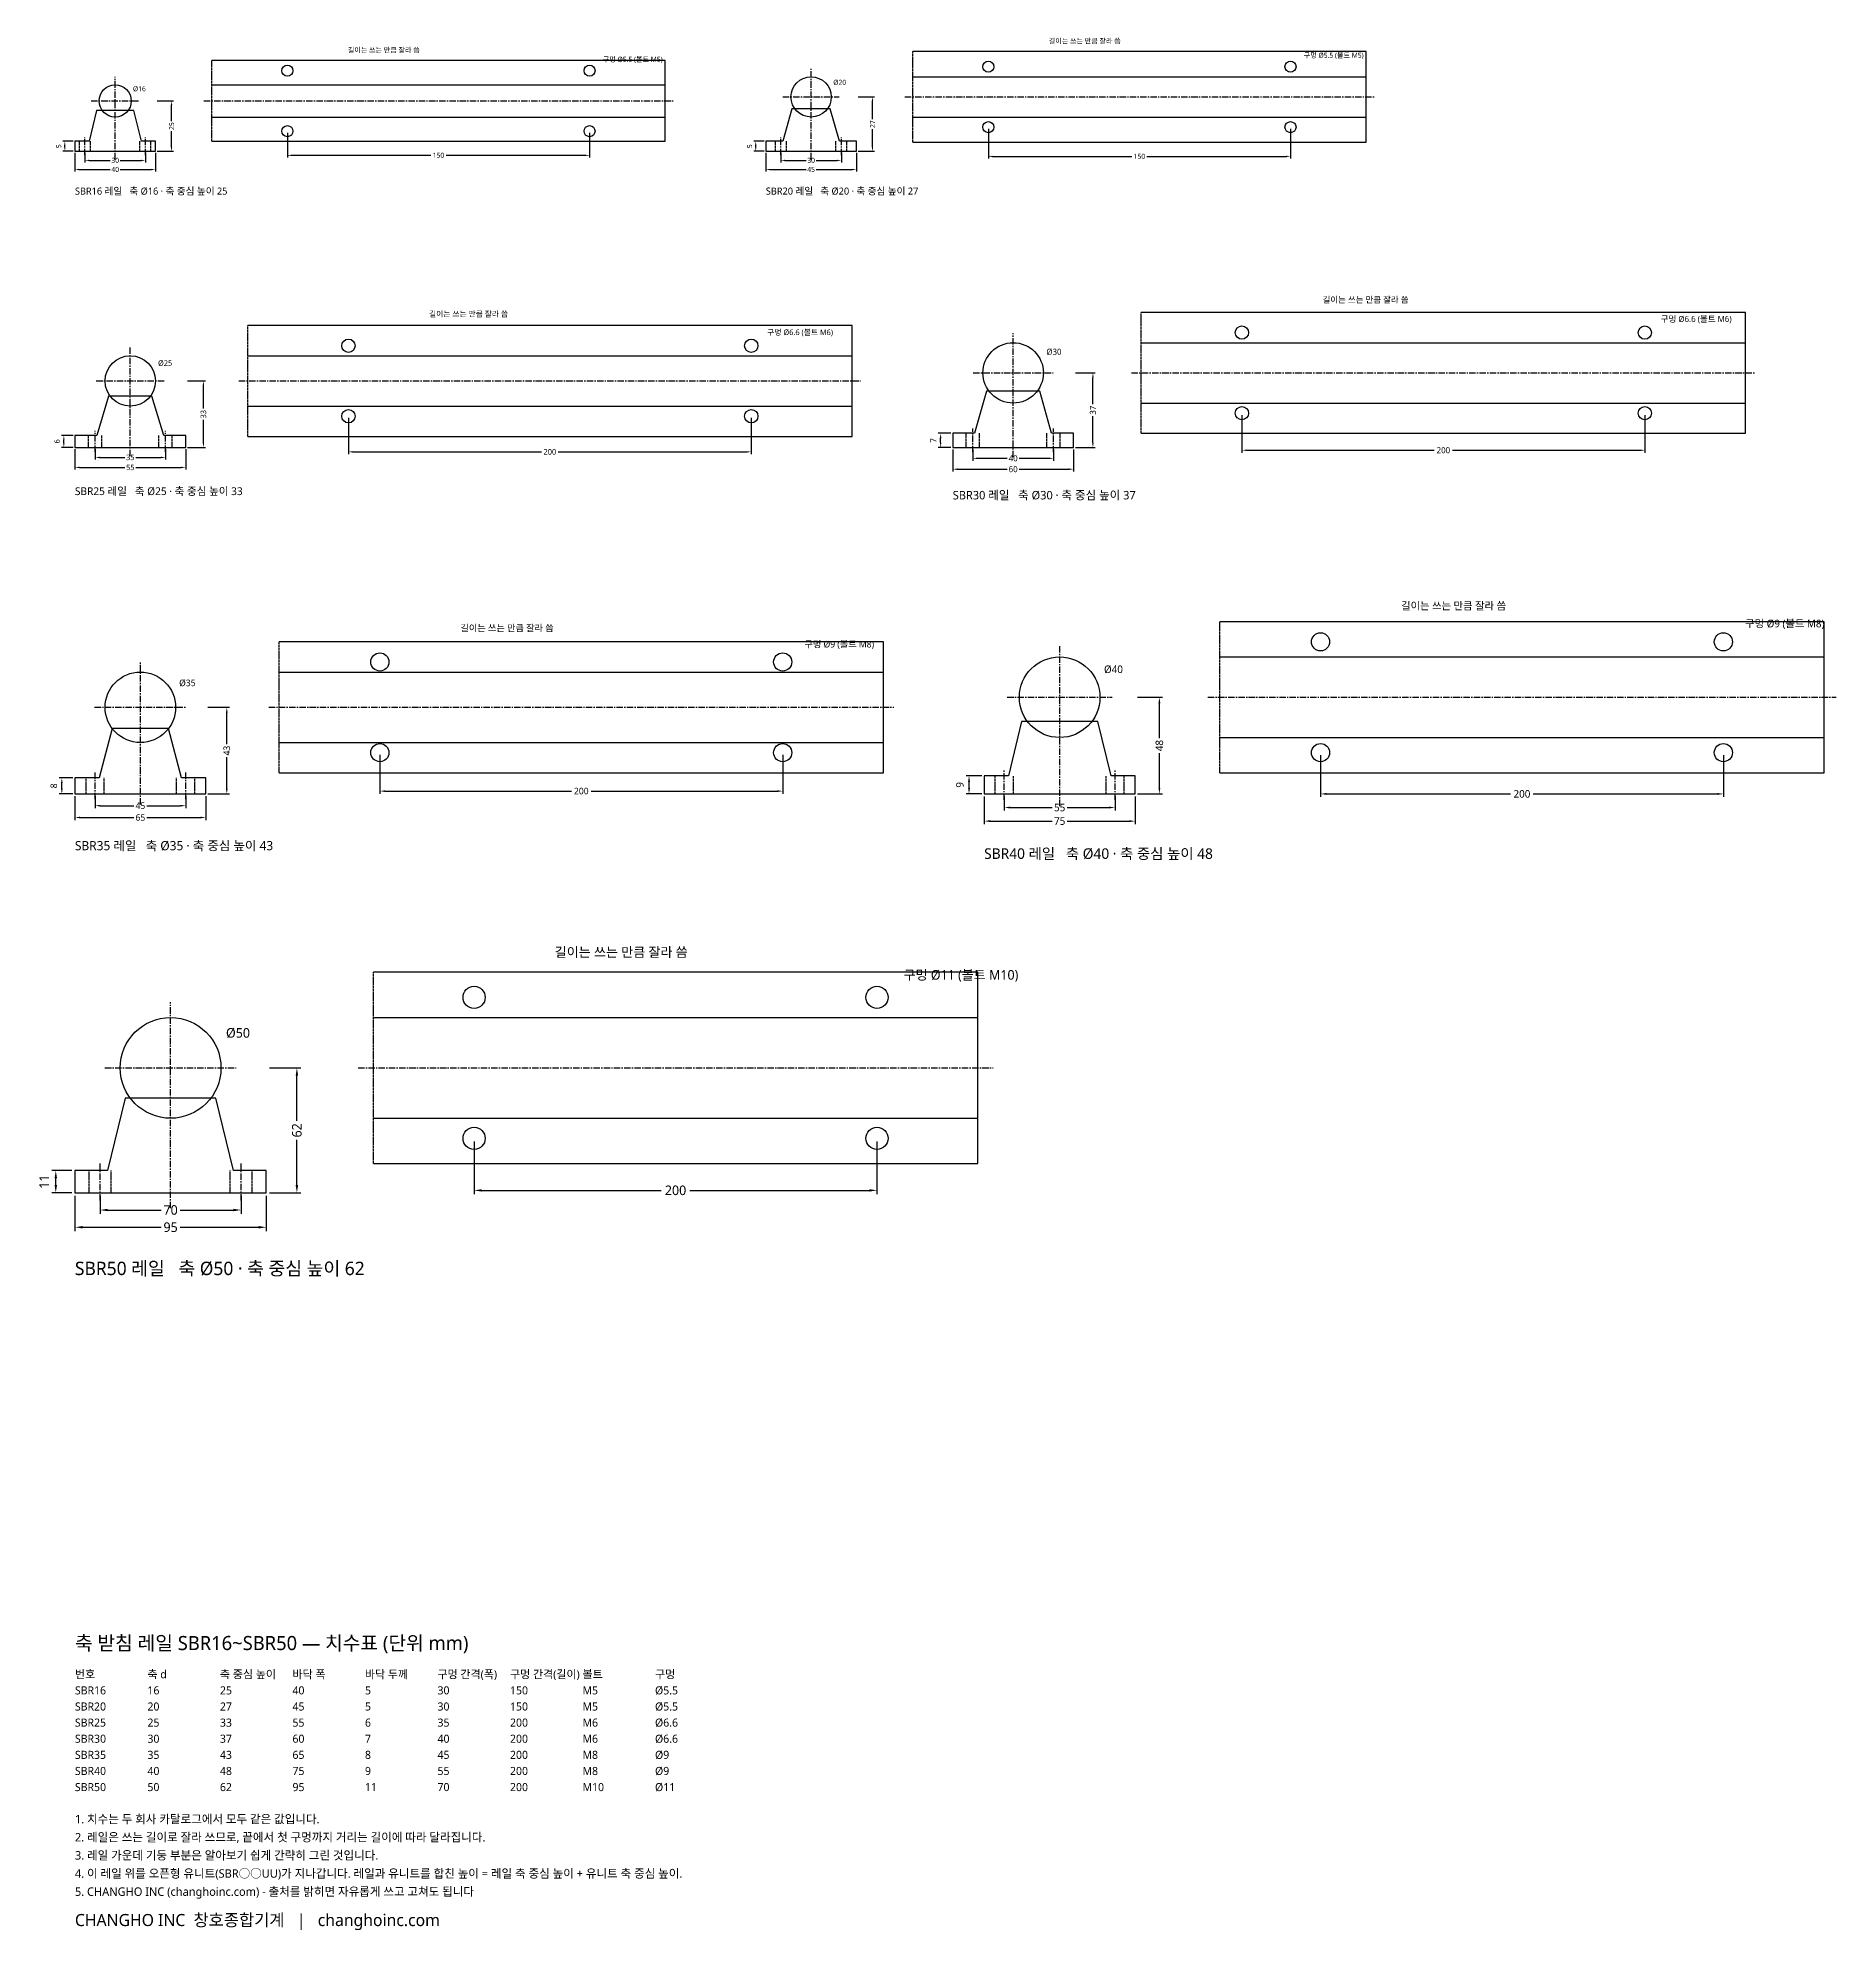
# Model space of a CAD drawing. Header units: millimetres. Extents: x -18 to 874, y -883 to 56.
import ezdxf

# ---------------------------------------------------------------- set-up
doc = ezdxf.new("R2010")
doc.units = ezdxf.units.MM
doc.linetypes.add('CENTER', pattern=[5.08, 3.175, -0.635, 0.635, -0.635])
doc.linetypes.add('DASHED', pattern=[1.524, 1.27, -0.254])
for name, color, linetype in [('문자', 7, 'CONTINUOUS'), ('숨은선', 3, 'DASHED'), ('외형선', 7, 'CONTINUOUS'), ('중심선', 1, 'CENTER'), ('치수', 4, 'CONTINUOUS')]:
    doc.layers.add(name, color=color, linetype=linetype)
doc.styles.add('CH_KOR', font='malgun.ttf')
doc.dimstyles.new('CH_DIM', dxfattribs={"dimtxt": 2.5, "dimasz": 2, "dimexe": 1, "dimexo": 0.8, "dimgap": 0.8, "dimtad": 1, "dimdec": 1, "dimdsep": 46, "dimtxsty": 'CH_KOR', "dimcen": 2.5, "dimclrd": 4, "dimclre": 4, "dimclrt": 4, "dimazin": 3, "dimtfac": 1, "dimtmove": 0, "dimatfit": 3})

msp = doc.modelspace()

# ---------------------------------------------------------------- texts
at = {"layer": '문자', "style": 'CH_KOR'}
for s, height, p in [('축 받침 레일 SBR16~SBR50 — 치수표 (단위 mm)', 7, (0, -744)), ('번호', 4, (0, -758)), ('축 d', 4, (36, -758)), ('축 중심 높이', 4, (72, -758)), ('바닥 폭', 4, (108, -758)), ('바닥 두께', 4, (144, -758)), ('구멍 간격(폭)', 4, (180, -758)), ('구멍 간격(길이)', 4, (216, -758)), ('볼트', 4, (252, -758)), ('구멍', 4, (288, -758)), ('SBR16', 4, (0, -766)), ('SBR20', 4, (0, -774)), ('20', 4, (36, -774)), ('16', 4, (36, -766)), ('25', 4, (72, -766)), ('27', 4, (72, -774)), ('40', 4, (108, -766)), ('45', 4, (108, -774)), ('5', 4, (144, -766)), ('5', 4, (144, -774)), ('30', 4, (180, -766)), ('30', 4, (180, -774)), ('150', 4, (216, -766)), ('150', 4, (216, -774)), ('M5', 4, (252, -766)), ('M5', 4, (252, -774)), ('Ø5.5', 4, (288, -766)), ('Ø5.5', 4, (288, -774)), ('SBR25', 4, (0, -782)), ('25', 4, (36, -782)), ('33', 4, (72, -782)), ('55', 4, (108, -782)), ('6', 4, (144, -782)), ('35', 4, (180, -782)), ('200', 4, (216, -782)), ('M6', 4, (252, -782)), ('Ø6.6', 4, (288, -782)), ('SBR30', 4, (0, -790)), ('30', 4, (36, -790)), ('37', 4, (72, -790)), ('60', 4, (108, -790)), ('7', 4, (144, -790)), ('40', 4, (180, -790)), ('200', 4, (216, -790)), ('M6', 4, (252, -790)), ('Ø6.6', 4, (288, -790)), ('SBR35', 4, (0, -798)), ('35', 4, (36, -798)), ('43', 4, (72, -798)), ('65', 4, (108, -798)), ('8', 4, (144, -798)), ('45', 4, (180, -798)), ('200', 4, (216, -798)), ('M8', 4, (252, -798)), ('Ø9', 4, (288, -798)), ('SBR40', 4, (0, -806)), ('40', 4, (36, -806)), ('48', 4, (72, -806)), ('75', 4, (108, -806)), ('9', 4, (144, -806)), ('55', 4, (180, -806)), ('200', 4, (216, -806)), ('M8', 4, (252, -806)), ('Ø9', 4, (288, -806)), ('SBR50', 4, (0, -814)), ('50', 4, (36, -814)), ('62', 4, (72, -814)), ('95', 4, (108, -814)), ('11', 4, (144, -814)), ('70', 4, (180, -814)), ('200', 4, (216, -814)), ('M10', 4, (252, -814)), ('Ø11', 4, (288, -814)), ('1. 치수는 두 회사 카탈로그에서 모두 같은 값입니다.', 4.2, (0, -830)), ('2. 레일은 쓰는 길이로 잘라 쓰므로, 끝에서 첫 구멍까지 거리는 길이에 따라 달라집니다.', 4.2, (0, -839)), ('3. 레일 가운데 기둥 부분은 알아보기 쉽게 간략히 그린 것입니다.', 4.2, (0, -848)), ('4. 이 레일 위를 오픈형 유니트(SBR○○UU)가 지나갑니다. 레일과 유니트를 합친 높이 = 레일 축 중심 높이 + 유니트 축 중심 높이.', 4.2, (0, -857)), ('5. CHANGHO INC (changhoinc.com) - 출처를 밝히면 자유롭게 쓰고 고쳐도 됩니다', 4.2, (0, -866)), ('CHANGHO INC  창호종합기계   |   changhoinc.com', 6, (0, -881))]:
    msp.add_text(s, height=height, dxfattribs=at).set_placement(p)

# ---------------------------------------------------------------- blocks, each defined once
blk = doc.blocks.new('_CLOSEDFILLED')
at = {"color": 0, "linetype": 'BYBLOCK'}
blk.add_solid([(-1, 0.16), (0, 0), (-1, -0.16)], dxfattribs=at)
blk = doc.blocks.new('*D1')
at = {"color": 4}
for p, q in [((-20, -0.8), (-20, -10)), ((-18, -9), (-2.5, -9)), ((2.5, -9), (18, -9)), ((20, -0.8), (20, -10))]:
    blk.add_line(p, q, dxfattribs=at)
at = {"layer": 'Defpoints'}
for p in [(-20, 0), (20, 0), (-20, -9)]:
    blk.add_point(p, dxfattribs=at)
at = {"layer": '치수', "color": 4, "xscale": 2, "yscale": 2, "rotation": 180}
blk.add_blockref('_CLOSEDFILLED', (-20, -9), dxfattribs=at)
at = {"layer": '치수', "color": 4, "xscale": 2, "yscale": 2}
blk.add_blockref('_CLOSEDFILLED', (20, -9), dxfattribs=at)
at = {"layer": '치수', "color": 4, "insert": (0, -9), "char_height": 2.5, "attachment_point": 5, "style": 'CH_KOR'}
blk.add_mtext('40', dxfattribs=at)
blk = doc.blocks.new('*D2')
at = {"color": 4}
for p, q in [((-15, -0.8), (-15, -5.5)), ((-13, -4.5), (-2.5, -4.5)), ((2.5, -4.5), (13, -4.5)), ((15, -0.8), (15, -5.5))]:
    blk.add_line(p, q, dxfattribs=at)
at = {"layer": 'Defpoints'}
for p in [(-15, 0), (15, 0), (-15, -4.5)]:
    blk.add_point(p, dxfattribs=at)
at = {"layer": '치수', "color": 4, "xscale": 2, "yscale": 2, "rotation": 180}
blk.add_blockref('_CLOSEDFILLED', (-15, -4.5), dxfattribs=at)
at = {"layer": '치수', "color": 4, "xscale": 2, "yscale": 2}
blk.add_blockref('_CLOSEDFILLED', (15, -4.5), dxfattribs=at)
at = {"layer": '치수', "color": 4, "insert": (0, -4.5), "char_height": 2.5, "attachment_point": 5, "style": 'CH_KOR'}
blk.add_mtext('30', dxfattribs=at)
blk = doc.blocks.new('*D3')
at = {"color": 4}
for p, q in [((20.8, 25), (29, 25)), ((28, 15), (28, 23)), ((28, 2), (28, 10)), ((20.8, 0), (29, 0))]:
    blk.add_line(p, q, dxfattribs=at)
at = {"layer": 'Defpoints'}
for p in [(20, 25), (20, 0), (28, 0)]:
    blk.add_point(p, dxfattribs=at)
at = {"layer": '치수', "color": 4, "xscale": 2, "yscale": 2}
for p, rotation in [((28, 25), 90), ((28, 0), 270)]:
    blk.add_blockref('_CLOSEDFILLED', p, dxfattribs=dict(at, rotation=rotation))
at = {"layer": '치수', "color": 4, "insert": (28, 12.5), "char_height": 2.5, "attachment_point": 5, "rotation": 90, "style": 'CH_KOR'}
blk.add_mtext('25', dxfattribs=at)
blk = doc.blocks.new('*D4')
at = {"color": 4}
for p, q in [((-20.8, 5), (-26, 5)), ((-20.8, 0), (-26, 0)), ((-25, 2), (-25, 3))]:
    blk.add_line(p, q, dxfattribs=at)
at = {"layer": 'Defpoints'}
for p in [(-25, 0), (-20, 5), (-20, 0)]:
    blk.add_point(p, dxfattribs=at)
at = {"layer": '치수', "color": 4, "xscale": 2, "yscale": 2}
for p, rotation in [((-25, 5), 90), ((-25, 0), 270)]:
    blk.add_blockref('_CLOSEDFILLED', p, dxfattribs=dict(at, rotation=rotation))
at = {"layer": '치수', "color": 4, "insert": (-28.05, 2.5), "char_height": 2.5, "attachment_point": 5, "rotation": 90, "style": 'CH_KOR'}
blk.add_mtext('5', dxfattribs=at)
blk = doc.blocks.new('*D5')
at = {"color": 4}
for p, q in [((85.5, 9.2), (85.5, -3)), ((235.5, 9.2), (235.5, -3)), ((87.5, -2), (156.75, -2)), ((164.25, -2), (233.5, -2))]:
    blk.add_line(p, q, dxfattribs=at)
at = {"layer": 'Defpoints'}
for p in [(85.5, 10), (235.5, 10), (85.5, -2)]:
    blk.add_point(p, dxfattribs=at)
at = {"layer": '치수', "color": 4, "xscale": 2, "yscale": 2, "rotation": 180}
blk.add_blockref('_CLOSEDFILLED', (85.5, -2), dxfattribs=at)
at = {"layer": '치수', "color": 4, "xscale": 2, "yscale": 2}
blk.add_blockref('_CLOSEDFILLED', (235.5, -2), dxfattribs=at)
at = {"layer": '치수', "color": 4, "insert": (160.5, -2), "char_height": 2.5, "attachment_point": 5, "style": 'CH_KOR'}
blk.add_mtext('150', dxfattribs=at)
blk = doc.blocks.new('*D6')
at = {"color": 4}
for p, q in [((-22.5, -0.8), (-22.5, -10)), ((-20.5, -9), (-2.5, -9)), ((2.5, -9), (20.5, -9)), ((22.5, -0.8), (22.5, -10))]:
    blk.add_line(p, q, dxfattribs=at)
at = {"layer": 'Defpoints'}
for p in [(-22.5, 0), (22.5, 0), (-22.5, -9)]:
    blk.add_point(p, dxfattribs=at)
at = {"layer": '치수', "color": 4, "xscale": 2, "yscale": 2, "rotation": 180}
blk.add_blockref('_CLOSEDFILLED', (-22.5, -9), dxfattribs=at)
at = {"layer": '치수', "color": 4, "xscale": 2, "yscale": 2}
blk.add_blockref('_CLOSEDFILLED', (22.5, -9), dxfattribs=at)
at = {"layer": '치수', "color": 4, "insert": (0, -9), "char_height": 2.5, "attachment_point": 5, "style": 'CH_KOR'}
blk.add_mtext('45', dxfattribs=at)
blk = doc.blocks.new('*D7')
at = {"color": 4}
for p, q in [((-15, -0.8), (-15, -5.5)), ((-13, -4.5), (-2.5, -4.5)), ((2.5, -4.5), (13, -4.5)), ((15, -0.8), (15, -5.5))]:
    blk.add_line(p, q, dxfattribs=at)
at = {"layer": 'Defpoints'}
for p in [(-15, 0), (15, 0), (-15, -4.5)]:
    blk.add_point(p, dxfattribs=at)
at = {"layer": '치수', "color": 4, "xscale": 2, "yscale": 2, "rotation": 180}
blk.add_blockref('_CLOSEDFILLED', (-15, -4.5), dxfattribs=at)
at = {"layer": '치수', "color": 4, "xscale": 2, "yscale": 2}
blk.add_blockref('_CLOSEDFILLED', (15, -4.5), dxfattribs=at)
at = {"layer": '치수', "color": 4, "insert": (0, -4.5), "char_height": 2.5, "attachment_point": 5, "style": 'CH_KOR'}
blk.add_mtext('30', dxfattribs=at)
blk = doc.blocks.new('*D8')
at = {"color": 4}
for p, q in [((23.3, 27), (31.5, 27)), ((30.5, 16), (30.5, 25)), ((30.5, 2), (30.5, 11)), ((23.3, 0), (31.5, 0))]:
    blk.add_line(p, q, dxfattribs=at)
at = {"layer": 'Defpoints'}
for p in [(22.5, 27), (22.5, 0), (30.5, 0)]:
    blk.add_point(p, dxfattribs=at)
at = {"layer": '치수', "color": 4, "xscale": 2, "yscale": 2}
for p, rotation in [((30.5, 27), 90), ((30.5, 0), 270)]:
    blk.add_blockref('_CLOSEDFILLED', p, dxfattribs=dict(at, rotation=rotation))
at = {"layer": '치수', "color": 4, "insert": (30.5, 13.5), "char_height": 2.5, "attachment_point": 5, "rotation": 90, "style": 'CH_KOR'}
blk.add_mtext('27', dxfattribs=at)
blk = doc.blocks.new('*D9')
at = {"color": 4}
for p, q in [((-23.3, 5), (-28.5, 5)), ((-23.3, 0), (-28.5, 0)), ((-27.5, 2), (-27.5, 3))]:
    blk.add_line(p, q, dxfattribs=at)
at = {"layer": 'Defpoints'}
for p in [(-27.5, 0), (-22.5, 5), (-22.5, 0)]:
    blk.add_point(p, dxfattribs=at)
at = {"layer": '치수', "color": 4, "xscale": 2, "yscale": 2}
for p, rotation in [((-27.5, 5), 90), ((-27.5, 0), 270)]:
    blk.add_blockref('_CLOSEDFILLED', p, dxfattribs=dict(at, rotation=rotation))
at = {"layer": '치수', "color": 4, "insert": (-30.55, 2.5), "char_height": 2.5, "attachment_point": 5, "rotation": 90, "style": 'CH_KOR'}
blk.add_mtext('5', dxfattribs=at)
blk = doc.blocks.new('*D10')
at = {"color": 4}
for p, q in [((88, 11.2), (88, -3.5)), ((238, 11.2), (238, -3.5)), ((90, -2.5), (159.25, -2.5)), ((166.75, -2.5), (236, -2.5))]:
    blk.add_line(p, q, dxfattribs=at)
at = {"layer": 'Defpoints'}
for p in [(88, 12), (238, 12), (88, -2.5)]:
    blk.add_point(p, dxfattribs=at)
at = {"layer": '치수', "color": 4, "xscale": 2, "yscale": 2, "rotation": 180}
blk.add_blockref('_CLOSEDFILLED', (88, -2.5), dxfattribs=at)
at = {"layer": '치수', "color": 4, "xscale": 2, "yscale": 2}
blk.add_blockref('_CLOSEDFILLED', (238, -2.5), dxfattribs=at)
at = {"layer": '치수', "color": 4, "insert": (163, -2.5), "char_height": 2.5, "attachment_point": 5, "style": 'CH_KOR'}
blk.add_mtext('150', dxfattribs=at)
blk = doc.blocks.new('*D11')
at = {"color": 4}
for p, q in [((-27.5, -0.88), (-27.5, -11)), ((27.5, -0.88), (27.5, -11)), ((-25.3, -9.9), (-2.75, -9.9)), ((2.75, -9.9), (25.3, -9.9))]:
    blk.add_line(p, q, dxfattribs=at)
at = {"layer": 'Defpoints'}
for p in [(-27.5, 0), (27.5, 0), (-27.5, -9.9)]:
    blk.add_point(p, dxfattribs=at)
at = {"layer": '치수', "color": 4, "xscale": 2.2, "yscale": 2.2, "rotation": 180}
blk.add_blockref('_CLOSEDFILLED', (-27.5, -9.9), dxfattribs=at)
at = {"layer": '치수', "color": 4, "xscale": 2.2, "yscale": 2.2}
blk.add_blockref('_CLOSEDFILLED', (27.5, -9.9), dxfattribs=at)
at = {"layer": '치수', "color": 4, "insert": (0, -9.9), "char_height": 2.75, "attachment_point": 5, "style": 'CH_KOR'}
blk.add_mtext('55', dxfattribs=at)
blk = doc.blocks.new('*D12')
at = {"color": 4}
for p, q in [((-17.5, -0.88), (-17.5, -6.05)), ((-15.3, -4.95), (-2.75, -4.95)), ((2.75, -4.95), (15.3, -4.95)), ((17.5, -0.88), (17.5, -6.05))]:
    blk.add_line(p, q, dxfattribs=at)
at = {"layer": 'Defpoints'}
for p in [(-17.5, 0), (17.5, 0), (-17.5, -4.95)]:
    blk.add_point(p, dxfattribs=at)
at = {"layer": '치수', "color": 4, "xscale": 2.2, "yscale": 2.2, "rotation": 180}
blk.add_blockref('_CLOSEDFILLED', (-17.5, -4.95), dxfattribs=at)
at = {"layer": '치수', "color": 4, "xscale": 2.2, "yscale": 2.2}
blk.add_blockref('_CLOSEDFILLED', (17.5, -4.95), dxfattribs=at)
at = {"layer": '치수', "color": 4, "insert": (0, -4.95), "char_height": 2.75, "attachment_point": 5, "style": 'CH_KOR'}
blk.add_mtext('35', dxfattribs=at)
blk = doc.blocks.new('*D13')
at = {"color": 4}
for p, q in [((28.38, 33), (37.4, 33)), ((36.3, 19.25), (36.3, 30.8)), ((36.3, 2.2), (36.3, 13.75)), ((28.38, 0), (37.4, 0))]:
    blk.add_line(p, q, dxfattribs=at)
at = {"layer": 'Defpoints'}
for p in [(27.5, 33), (27.5, 0), (36.3, 0)]:
    blk.add_point(p, dxfattribs=at)
at = {"layer": '치수', "color": 4, "xscale": 2.2, "yscale": 2.2}
for p, rotation in [((36.3, 33), 90), ((36.3, 0), 270)]:
    blk.add_blockref('_CLOSEDFILLED', p, dxfattribs=dict(at, rotation=rotation))
at = {"layer": '치수', "color": 4, "insert": (36.3, 16.5), "char_height": 2.75, "attachment_point": 5, "rotation": 90, "style": 'CH_KOR'}
blk.add_mtext('33', dxfattribs=at)
blk = doc.blocks.new('*D14')
at = {"color": 4}
for p, q in [((-28.38, 6), (-34.1, 6)), ((-28.38, 0), (-34.1, 0)), ((-33, 2.2), (-33, 3.8))]:
    blk.add_line(p, q, dxfattribs=at)
at = {"layer": 'Defpoints'}
for p in [(-33, 0), (-27.5, 6), (-27.5, 0)]:
    blk.add_point(p, dxfattribs=at)
at = {"layer": '치수', "color": 4, "xscale": 2.2, "yscale": 2.2}
for p, rotation in [((-33, 6), 90), ((-33, 0), 270)]:
    blk.add_blockref('_CLOSEDFILLED', p, dxfattribs=dict(at, rotation=rotation))
at = {"layer": '치수', "color": 4, "insert": (-36.355, 3), "char_height": 2.75, "attachment_point": 5, "rotation": 90, "style": 'CH_KOR'}
blk.add_mtext('6', dxfattribs=at)
blk = doc.blocks.new('*D15')
at = {"color": 4}
for p, q in [((108.3, 14.62), (108.3, -3.3)), ((308.3, 14.62), (308.3, -3.3)), ((110.5, -2.2), (204.175, -2.2)), ((212.425, -2.2), (306.1, -2.2))]:
    blk.add_line(p, q, dxfattribs=at)
at = {"layer": 'Defpoints'}
for p in [(108.3, 15.5), (308.3, 15.5), (108.3, -2.2)]:
    blk.add_point(p, dxfattribs=at)
at = {"layer": '치수', "color": 4, "xscale": 2.2, "yscale": 2.2, "rotation": 180}
blk.add_blockref('_CLOSEDFILLED', (108.3, -2.2), dxfattribs=at)
at = {"layer": '치수', "color": 4, "xscale": 2.2, "yscale": 2.2}
blk.add_blockref('_CLOSEDFILLED', (308.3, -2.2), dxfattribs=at)
at = {"layer": '치수', "color": 4, "insert": (208.3, -2.2), "char_height": 2.75, "attachment_point": 5, "style": 'CH_KOR'}
blk.add_mtext('200', dxfattribs=at)
blk = doc.blocks.new('*D16')
at = {"color": 4}
for p, q in [((-30, -0.96), (-30, -12)), ((30, -0.96), (30, -12)), ((-27.6, -10.8), (-3, -10.8)), ((3, -10.8), (27.6, -10.8))]:
    blk.add_line(p, q, dxfattribs=at)
at = {"layer": 'Defpoints'}
for p in [(-30, 0), (30, 0), (-30, -10.8)]:
    blk.add_point(p, dxfattribs=at)
at = {"layer": '치수', "color": 4, "xscale": 2.4, "yscale": 2.4, "rotation": 180}
blk.add_blockref('_CLOSEDFILLED', (-30, -10.8), dxfattribs=at)
at = {"layer": '치수', "color": 4, "xscale": 2.4, "yscale": 2.4}
blk.add_blockref('_CLOSEDFILLED', (30, -10.8), dxfattribs=at)
at = {"layer": '치수', "color": 4, "insert": (0, -10.8), "char_height": 3, "attachment_point": 5, "style": 'CH_KOR'}
blk.add_mtext('60', dxfattribs=at)
blk = doc.blocks.new('*D17')
at = {"color": 4}
for p, q in [((-20, -0.96), (-20, -6.6)), ((-17.6, -5.4), (-3, -5.4)), ((3, -5.4), (17.6, -5.4)), ((20, -0.96), (20, -6.6))]:
    blk.add_line(p, q, dxfattribs=at)
at = {"layer": 'Defpoints'}
for p in [(-20, 0), (20, 0), (-20, -5.4)]:
    blk.add_point(p, dxfattribs=at)
at = {"layer": '치수', "color": 4, "xscale": 2.4, "yscale": 2.4, "rotation": 180}
blk.add_blockref('_CLOSEDFILLED', (-20, -5.4), dxfattribs=at)
at = {"layer": '치수', "color": 4, "xscale": 2.4, "yscale": 2.4}
blk.add_blockref('_CLOSEDFILLED', (20, -5.4), dxfattribs=at)
at = {"layer": '치수', "color": 4, "insert": (0, -5.4), "char_height": 3, "attachment_point": 5, "style": 'CH_KOR'}
blk.add_mtext('40', dxfattribs=at)
blk = doc.blocks.new('*D18')
at = {"color": 4}
for p, q in [((30.96, 37), (40.8, 37)), ((39.6, 21.5), (39.6, 34.6)), ((39.6, 2.4), (39.6, 15.5)), ((30.96, 0), (40.8, 0))]:
    blk.add_line(p, q, dxfattribs=at)
at = {"layer": 'Defpoints'}
for p in [(30, 37), (30, 0), (39.6, 0)]:
    blk.add_point(p, dxfattribs=at)
at = {"layer": '치수', "color": 4, "xscale": 2.4, "yscale": 2.4}
for p, rotation in [((39.6, 37), 90), ((39.6, 0), 270)]:
    blk.add_blockref('_CLOSEDFILLED', p, dxfattribs=dict(at, rotation=rotation))
at = {"layer": '치수', "color": 4, "insert": (39.6, 18.5), "char_height": 3, "attachment_point": 5, "rotation": 90, "style": 'CH_KOR'}
blk.add_mtext('37', dxfattribs=at)
blk = doc.blocks.new('*D19')
at = {"color": 4}
for p, q in [((-30.96, 7), (-37.2, 7)), ((-30.96, 0), (-37.2, 0)), ((-36, 2.4), (-36, 4.6))]:
    blk.add_line(p, q, dxfattribs=at)
at = {"layer": 'Defpoints'}
for p in [(-36, 0), (-30, 7), (-30, 0)]:
    blk.add_point(p, dxfattribs=at)
at = {"layer": '치수', "color": 4, "xscale": 2.4, "yscale": 2.4}
for p, rotation in [((-36, 7), 90), ((-36, 0), 270)]:
    blk.add_blockref('_CLOSEDFILLED', p, dxfattribs=dict(at, rotation=rotation))
at = {"layer": '치수', "color": 4, "insert": (-39.66, 3.5), "char_height": 3, "attachment_point": 5, "rotation": 90, "style": 'CH_KOR'}
blk.add_mtext('7', dxfattribs=at)
blk = doc.blocks.new('*D20')
at = {"color": 4}
for p, q in [((113.6, 16.04), (113.6, -2.6)), ((313.6, 16.04), (313.6, -2.6)), ((116, -1.4), (209.1, -1.4)), ((218.1, -1.4), (311.2, -1.4))]:
    blk.add_line(p, q, dxfattribs=at)
at = {"layer": 'Defpoints'}
for p in [(113.6, 17), (313.6, 17), (113.6, -1.4)]:
    blk.add_point(p, dxfattribs=at)
at = {"layer": '치수', "color": 4, "xscale": 2.4, "yscale": 2.4, "rotation": 180}
blk.add_blockref('_CLOSEDFILLED', (113.6, -1.4), dxfattribs=at)
at = {"layer": '치수', "color": 4, "xscale": 2.4, "yscale": 2.4}
blk.add_blockref('_CLOSEDFILLED', (313.6, -1.4), dxfattribs=at)
at = {"layer": '치수', "color": 4, "insert": (213.6, -1.4), "char_height": 3, "attachment_point": 5, "style": 'CH_KOR'}
blk.add_mtext('200', dxfattribs=at)
blk = doc.blocks.new('*D21')
at = {"color": 4}
for p, q in [((-32.5, -1.04), (-32.5, -13)), ((32.5, -1.04), (32.5, -13)), ((-29.9, -11.7), (-3.25, -11.7)), ((3.25, -11.7), (29.9, -11.7))]:
    blk.add_line(p, q, dxfattribs=at)
at = {"layer": 'Defpoints'}
for p in [(-32.5, 0), (32.5, 0), (-32.5, -11.7)]:
    blk.add_point(p, dxfattribs=at)
at = {"layer": '치수', "color": 4, "xscale": 2.6, "yscale": 2.6, "rotation": 180}
blk.add_blockref('_CLOSEDFILLED', (-32.5, -11.7), dxfattribs=at)
at = {"layer": '치수', "color": 4, "xscale": 2.6, "yscale": 2.6}
blk.add_blockref('_CLOSEDFILLED', (32.5, -11.7), dxfattribs=at)
at = {"layer": '치수', "color": 4, "insert": (0, -11.7), "char_height": 3.25, "attachment_point": 5, "style": 'CH_KOR'}
blk.add_mtext('65', dxfattribs=at)
blk = doc.blocks.new('*D22')
at = {"color": 4}
for p, q in [((-22.5, -1.04), (-22.5, -7.15)), ((-19.9, -5.85), (-3.25, -5.85)), ((3.25, -5.85), (19.9, -5.85)), ((22.5, -1.04), (22.5, -7.15))]:
    blk.add_line(p, q, dxfattribs=at)
at = {"layer": 'Defpoints'}
for p in [(-22.5, 0), (22.5, 0), (-22.5, -5.85)]:
    blk.add_point(p, dxfattribs=at)
at = {"layer": '치수', "color": 4, "xscale": 2.6, "yscale": 2.6, "rotation": 180}
blk.add_blockref('_CLOSEDFILLED', (-22.5, -5.85), dxfattribs=at)
at = {"layer": '치수', "color": 4, "xscale": 2.6, "yscale": 2.6}
blk.add_blockref('_CLOSEDFILLED', (22.5, -5.85), dxfattribs=at)
at = {"layer": '치수', "color": 4, "insert": (0, -5.85), "char_height": 3.25, "attachment_point": 5, "style": 'CH_KOR'}
blk.add_mtext('45', dxfattribs=at)
blk = doc.blocks.new('*D23')
at = {"color": 4}
for p, q in [((33.54, 43), (44.2, 43)), ((42.9, 24.75), (42.9, 40.4)), ((42.9, 2.6), (42.9, 18.25)), ((33.54, 0), (44.2, 0))]:
    blk.add_line(p, q, dxfattribs=at)
at = {"layer": 'Defpoints'}
for p in [(32.5, 43), (32.5, 0), (42.9, 0)]:
    blk.add_point(p, dxfattribs=at)
at = {"layer": '치수', "color": 4, "xscale": 2.6, "yscale": 2.6}
for p, rotation in [((42.9, 43), 90), ((42.9, 0), 270)]:
    blk.add_blockref('_CLOSEDFILLED', p, dxfattribs=dict(at, rotation=rotation))
at = {"layer": '치수', "color": 4, "insert": (42.9, 21.5), "char_height": 3.25, "attachment_point": 5, "rotation": 90, "style": 'CH_KOR'}
blk.add_mtext('43', dxfattribs=at)
blk = doc.blocks.new('*D24')
at = {"color": 4}
for p, q in [((-33.54, 8), (-40.3, 8)), ((-33.54, 0), (-40.3, 0)), ((-39, 2.6), (-39, 5.4))]:
    blk.add_line(p, q, dxfattribs=at)
at = {"layer": 'Defpoints'}
for p in [(-39, 0), (-32.5, 8), (-32.5, 0)]:
    blk.add_point(p, dxfattribs=at)
at = {"layer": '치수', "color": 4, "xscale": 2.6, "yscale": 2.6}
for p, rotation in [((-39, 8), 90), ((-39, 0), 270)]:
    blk.add_blockref('_CLOSEDFILLED', p, dxfattribs=dict(at, rotation=rotation))
at = {"layer": '치수', "color": 4, "insert": (-42.965, 4), "char_height": 3.25, "attachment_point": 5, "rotation": 90, "style": 'CH_KOR'}
blk.add_mtext('8', dxfattribs=at)
blk = doc.blocks.new('*D25')
at = {"color": 4}
for p, q in [((118.9, 19.46), (118.9, 0.1)), ((318.9, 19.46), (318.9, 0.1)), ((121.5, 1.4), (214.025, 1.4)), ((223.775, 1.4), (316.3, 1.4))]:
    blk.add_line(p, q, dxfattribs=at)
at = {"layer": 'Defpoints'}
for p in [(118.9, 20.5), (318.9, 20.5), (118.9, 1.4)]:
    blk.add_point(p, dxfattribs=at)
at = {"layer": '치수', "color": 4, "xscale": 2.6, "yscale": 2.6, "rotation": 180}
blk.add_blockref('_CLOSEDFILLED', (118.9, 1.4), dxfattribs=at)
at = {"layer": '치수', "color": 4, "xscale": 2.6, "yscale": 2.6}
blk.add_blockref('_CLOSEDFILLED', (318.9, 1.4), dxfattribs=at)
at = {"layer": '치수', "color": 4, "insert": (218.9, 1.4), "char_height": 3.25, "attachment_point": 5, "style": 'CH_KOR'}
blk.add_mtext('200', dxfattribs=at)
blk = doc.blocks.new('*D26')
at = {"color": 4}
for p, q in [((-37.5, -1.2), (-37.5, -15)), ((37.5, -1.2), (37.5, -15)), ((-34.5, -13.5), (-3.75, -13.5)), ((3.75, -13.5), (34.5, -13.5))]:
    blk.add_line(p, q, dxfattribs=at)
at = {"layer": 'Defpoints'}
for p in [(-37.5, 0), (37.5, 0), (-37.5, -13.5)]:
    blk.add_point(p, dxfattribs=at)
at = {"layer": '치수', "color": 4, "xscale": 3, "yscale": 3, "rotation": 180}
blk.add_blockref('_CLOSEDFILLED', (-37.5, -13.5), dxfattribs=at)
at = {"layer": '치수', "color": 4, "xscale": 3, "yscale": 3}
blk.add_blockref('_CLOSEDFILLED', (37.5, -13.5), dxfattribs=at)
at = {"layer": '치수', "color": 4, "insert": (0, -13.5), "char_height": 3.75, "attachment_point": 5, "style": 'CH_KOR'}
blk.add_mtext('75', dxfattribs=at)
blk = doc.blocks.new('*D27')
at = {"color": 4}
for p, q in [((-27.5, -1.2), (-27.5, -8.25)), ((-24.5, -6.75), (-3.75, -6.75)), ((3.75, -6.75), (24.5, -6.75)), ((27.5, -1.2), (27.5, -8.25))]:
    blk.add_line(p, q, dxfattribs=at)
at = {"layer": 'Defpoints'}
for p in [(-27.5, 0), (27.5, 0), (-27.5, -6.75)]:
    blk.add_point(p, dxfattribs=at)
at = {"layer": '치수', "color": 4, "xscale": 3, "yscale": 3, "rotation": 180}
blk.add_blockref('_CLOSEDFILLED', (-27.5, -6.75), dxfattribs=at)
at = {"layer": '치수', "color": 4, "xscale": 3, "yscale": 3}
blk.add_blockref('_CLOSEDFILLED', (27.5, -6.75), dxfattribs=at)
at = {"layer": '치수', "color": 4, "insert": (0, -6.75), "char_height": 3.75, "attachment_point": 5, "style": 'CH_KOR'}
blk.add_mtext('55', dxfattribs=at)
blk = doc.blocks.new('*D28')
at = {"color": 4}
for p, q in [((38.7, 48), (51, 48)), ((49.5, 27.75), (49.5, 45)), ((49.5, 3), (49.5, 20.25)), ((38.7, 0), (51, 0))]:
    blk.add_line(p, q, dxfattribs=at)
at = {"layer": 'Defpoints'}
for p in [(37.5, 48), (37.5, 0), (49.5, 0)]:
    blk.add_point(p, dxfattribs=at)
at = {"layer": '치수', "color": 4, "xscale": 3, "yscale": 3}
for p, rotation in [((49.5, 48), 90), ((49.5, 0), 270)]:
    blk.add_blockref('_CLOSEDFILLED', p, dxfattribs=dict(at, rotation=rotation))
at = {"layer": '치수', "color": 4, "insert": (49.5, 24), "char_height": 3.75, "attachment_point": 5, "rotation": 90, "style": 'CH_KOR'}
blk.add_mtext('48', dxfattribs=at)
blk = doc.blocks.new('*D29')
at = {"color": 4}
for p, q in [((-38.7, 9), (-46.5, 9)), ((-38.7, 0), (-46.5, 0)), ((-45, 3), (-45, 6))]:
    blk.add_line(p, q, dxfattribs=at)
at = {"layer": 'Defpoints'}
for p in [(-45, 0), (-37.5, 9), (-37.5, 0)]:
    blk.add_point(p, dxfattribs=at)
at = {"layer": '치수', "color": 4, "xscale": 3, "yscale": 3}
for p, rotation in [((-45, 9), 90), ((-45, 0), 270)]:
    blk.add_blockref('_CLOSEDFILLED', p, dxfattribs=dict(at, rotation=rotation))
at = {"layer": '치수', "color": 4, "insert": (-49.575, 4.5), "char_height": 3.75, "attachment_point": 5, "rotation": 90, "style": 'CH_KOR'}
blk.add_mtext('9', dxfattribs=at)
blk = doc.blocks.new('*D30')
at = {"color": 4}
for p, q in [((129.5, 19.3), (129.5, -1.5)), ((329.5, 19.3), (329.5, -1.5)), ((235.125, 0), (326.5, 0)), ((132.5, 0), (223.875, 0))]:
    blk.add_line(p, q, dxfattribs=at)
at = {"layer": 'Defpoints'}
for p in [(129.5, 20.5), (329.5, 20.5), (129.5, 0)]:
    blk.add_point(p, dxfattribs=at)
at = {"layer": '치수', "color": 4, "xscale": 3, "yscale": 3, "rotation": 180}
blk.add_blockref('_CLOSEDFILLED', (129.5, 0), dxfattribs=at)
at = {"layer": '치수', "color": 4, "xscale": 3, "yscale": 3}
blk.add_blockref('_CLOSEDFILLED', (329.5, 0), dxfattribs=at)
at = {"layer": '치수', "color": 4, "insert": (229.5, 0), "char_height": 3.75, "attachment_point": 5, "style": 'CH_KOR'}
blk.add_mtext('200', dxfattribs=at)
blk = doc.blocks.new('*D31')
at = {"color": 4}
for p, q in [((-47.5, -1.52), (-47.5, -19)), ((47.5, -1.52), (47.5, -19)), ((-43.7, -17.1), (-4.75, -17.1)), ((4.75, -17.1), (43.7, -17.1))]:
    blk.add_line(p, q, dxfattribs=at)
at = {"layer": 'Defpoints'}
for p in [(-47.5, 0), (47.5, 0), (-47.5, -17.1)]:
    blk.add_point(p, dxfattribs=at)
at = {"layer": '치수', "color": 4, "xscale": 3.8, "yscale": 3.8, "rotation": 180}
blk.add_blockref('_CLOSEDFILLED', (-47.5, -17.1), dxfattribs=at)
at = {"layer": '치수', "color": 4, "xscale": 3.8, "yscale": 3.8}
blk.add_blockref('_CLOSEDFILLED', (47.5, -17.1), dxfattribs=at)
at = {"layer": '치수', "color": 4, "insert": (0, -17.1), "char_height": 4.75, "attachment_point": 5, "style": 'CH_KOR'}
blk.add_mtext('95', dxfattribs=at)
blk = doc.blocks.new('*D32')
at = {"color": 4}
for p, q in [((-35, -1.52), (-35, -10.45)), ((-31.2, -8.55), (-4.75, -8.55)), ((4.75, -8.55), (31.2, -8.55)), ((35, -1.52), (35, -10.45))]:
    blk.add_line(p, q, dxfattribs=at)
at = {"layer": 'Defpoints'}
for p in [(-35, 0), (35, 0), (-35, -8.55)]:
    blk.add_point(p, dxfattribs=at)
at = {"layer": '치수', "color": 4, "xscale": 3.8, "yscale": 3.8, "rotation": 180}
blk.add_blockref('_CLOSEDFILLED', (-35, -8.55), dxfattribs=at)
at = {"layer": '치수', "color": 4, "xscale": 3.8, "yscale": 3.8}
blk.add_blockref('_CLOSEDFILLED', (35, -8.55), dxfattribs=at)
at = {"layer": '치수', "color": 4, "insert": (0, -8.55), "char_height": 4.75, "attachment_point": 5, "style": 'CH_KOR'}
blk.add_mtext('70', dxfattribs=at)
blk = doc.blocks.new('*D33')
at = {"color": 4}
for p, q in [((49.02, 62), (64.6, 62)), ((62.7, 35.75), (62.7, 58.2)), ((62.7, 3.8), (62.7, 26.25)), ((49.02, 0), (64.6, 0))]:
    blk.add_line(p, q, dxfattribs=at)
at = {"layer": 'Defpoints'}
for p in [(47.5, 62), (47.5, 0), (62.7, 0)]:
    blk.add_point(p, dxfattribs=at)
at = {"layer": '치수', "color": 4, "xscale": 3.8, "yscale": 3.8}
for p, rotation in [((62.7, 62), 90), ((62.7, 0), 270)]:
    blk.add_blockref('_CLOSEDFILLED', p, dxfattribs=dict(at, rotation=rotation))
at = {"layer": '치수', "color": 4, "insert": (62.7, 31), "char_height": 4.75, "attachment_point": 5, "rotation": 90, "style": 'CH_KOR'}
blk.add_mtext('62', dxfattribs=at)
blk = doc.blocks.new('*D34')
at = {"color": 4}
for p, q in [((-49.02, 11), (-58.9, 11)), ((-49.02, 0), (-58.9, 0)), ((-57, 3.8), (-57, 7.2))]:
    blk.add_line(p, q, dxfattribs=at)
at = {"layer": 'Defpoints'}
for p in [(-47.5, 11), (-57, 0), (-47.5, 0)]:
    blk.add_point(p, dxfattribs=at)
at = {"layer": '치수', "color": 4, "xscale": 3.8, "yscale": 3.8}
for p, rotation in [((-57, 11), 90), ((-57, 0), 270)]:
    blk.add_blockref('_CLOSEDFILLED', p, dxfattribs=dict(at, rotation=rotation))
at = {"layer": '치수', "color": 4, "insert": (-62.795, 5.5), "char_height": 4.75, "attachment_point": 5, "rotation": 90, "style": 'CH_KOR'}
blk.add_mtext('11', dxfattribs=at)
blk = doc.blocks.new('*D35')
at = {"color": 4}
for p, q in [((150.7, 25.48), (150.7, -0.7)), ((350.7, 25.48), (350.7, -0.7)), ((154.5, 1.2), (243.575, 1.2)), ((257.825, 1.2), (346.9, 1.2))]:
    blk.add_line(p, q, dxfattribs=at)
at = {"layer": 'Defpoints'}
for p in [(150.7, 27), (350.7, 27), (150.7, 1.2)]:
    blk.add_point(p, dxfattribs=at)
at = {"layer": '치수', "color": 4, "xscale": 3.8, "yscale": 3.8, "rotation": 180}
blk.add_blockref('_CLOSEDFILLED', (150.7, 1.2), dxfattribs=at)
at = {"layer": '치수', "color": 4, "xscale": 3.8, "yscale": 3.8}
blk.add_blockref('_CLOSEDFILLED', (350.7, 1.2), dxfattribs=at)
at = {"layer": '치수', "color": 4, "insert": (250.7, 1.2), "char_height": 4.75, "attachment_point": 5, "style": 'CH_KOR'}
blk.add_mtext('200', dxfattribs=at)
blk = doc.blocks.new('LIN_SBR16')
at = {"layer": '숨은선'}
for p, q in [((48, 5), (48, 45)), ((273, 5), (273, 45)), ((-17.75, 0), (-17.75, 5)), ((-12.25, 0), (-12.25, 5)), ((12.25, 0), (12.25, 5)), ((17.75, 0), (17.75, 5))]:
    blk.add_line(p, q, dxfattribs=at)
at = {"layer": '외형선'}
for p, q in [((48, 33), (273, 33)), ((48, 17), (273, 17))]:
    blk.add_line(p, q, dxfattribs=at)
blk.add_lwpolyline([(48, 5), (273, 5), (273, 45), (48, 45)], dxfattribs=at)
blk.add_lwpolyline([(-20, 0), (20, 0), (20, 5), (13.01, 5), (9.25, 20.2), (-9.25, 20.2), (-13.01, 5), (-20, 5)], close=True, dxfattribs=at)
for centre, radius in [((85.5, 40), 2.75), ((235.5, 40), 2.75), ((0, 25), 8), ((85.5, 10), 2.75), ((235.5, 10), 2.75)]:
    blk.add_circle(centre, radius, dxfattribs=at)
at = {"layer": '중심선'}
for p, q in [((0, -4), (0, 37)), ((-12, 25), (12, 25)), ((44, 25), (277, 25)), ((-15, -2), (-15, 7)), ((15, -2), (15, 7))]:
    blk.add_line(p, q, dxfattribs=at)
at = {"layer": '문자', "style": 'CH_KOR'}
for s, height, p in [('길이는 쓰는 만큼 잘라 씀', 2.5, (115.5, 49)), ('구멍 Ø5.5 (볼트 M5)', 2.5, (242.1, 44.4)), ('Ø16', 2.5, (8.8, 29.8)), ('SBR16 레일   축 Ø16 · 축 중심 높이 25', 3.5, (-20, -21.5))]:
    blk.add_text(s, height=height, dxfattribs=at).set_placement(p)
at = {"layer": '치수'}
for base, p1, p2, picture, middle in [((28, 0), (20, 0), (20, 25), '*D3', (28, 12.5)), ((-25, 0), (-20, 0), (-20, 5), '*D4', (-28.05, 2.5))]:
    dim = blk.add_linear_dim(base=base, p1=p1, p2=p2, angle=90, dimstyle='CH_DIM', override={"dimscale": 1}, dxfattribs=at)
    dim.commit()
    dim.dimension.update_dxf_attribs({"geometry": picture, "text_midpoint": middle})
for base, p1, p2, picture, middle in [((85.5, -2), (85.5, 10), (235.5, 10), '*D5', (160.5, -2)), ((-20, -9), (-20, 0), (20, 0), '*D1', (0, -9)), ((-15, -4.5), (-15, 0), (15, 0), '*D2', (0, -4.5))]:
    dim = blk.add_linear_dim(base=base, p1=p1, p2=p2, dimstyle='CH_DIM', override={"dimscale": 1}, dxfattribs=at)
    dim.commit()
    dim.dimension.update_dxf_attribs({"geometry": picture, "text_midpoint": middle})
blk = doc.blocks.new('LIN_SBR20')
at = {"layer": '숨은선'}
for p, q in [((50.5, 4.5), (50.5, 49.5)), ((275.5, 4.5), (275.5, 49.5)), ((-17.75, 0), (-17.75, 5)), ((-12.25, 0), (-12.25, 5)), ((12.25, 0), (12.25, 5)), ((17.75, 0), (17.75, 5))]:
    blk.add_line(p, q, dxfattribs=at)
at = {"layer": '외형선'}
for p, q in [((50.5, 37), (275.5, 37)), ((50.5, 17), (275.5, 17))]:
    blk.add_line(p, q, dxfattribs=at)
blk.add_lwpolyline([(50.5, 4.5), (275.5, 4.5), (275.5, 49.5), (50.5, 49.5)], dxfattribs=at)
blk.add_lwpolyline([(-22.5, 0), (22.5, 0), (22.5, 5), (14.05, 5), (9.5, 21), (-9.5, 21), (-14.05, 5), (-22.5, 5)], close=True, dxfattribs=at)
for centre, radius in [((88, 42), 2.75), ((238, 42), 2.75), ((0, 27), 10), ((88, 12), 2.75), ((238, 12), 2.75)]:
    blk.add_circle(centre, radius, dxfattribs=at)
at = {"layer": '중심선'}
for p, q in [((0, -4), (0, 41)), ((-14, 27), (14, 27)), ((46.5, 27), (279.5, 27)), ((-15, -2), (-15, 7)), ((15, -2), (15, 7))]:
    blk.add_line(p, q, dxfattribs=at)
at = {"layer": '문자', "style": 'CH_KOR'}
for s, height, p in [('길이는 쓰는 만큼 잘라 씀', 2.5, (118, 53.5)), ('구멍 Ø5.5 (볼트 M5)', 2.5, (244.6, 46.4)), ('Ø20', 2.5, (11, 33)), ('SBR20 레일   축 Ø20 · 축 중심 높이 27', 3.5, (-22.5, -21.5))]:
    blk.add_text(s, height=height, dxfattribs=at).set_placement(p)
at = {"layer": '치수'}
for base, p1, p2, picture, middle in [((30.5, 0), (22.5, 0), (22.5, 27), '*D8', (30.5, 13.5)), ((-27.5, 0), (-22.5, 0), (-22.5, 5), '*D9', (-30.55, 2.5))]:
    dim = blk.add_linear_dim(base=base, p1=p1, p2=p2, angle=90, dimstyle='CH_DIM', override={"dimscale": 1}, dxfattribs=at)
    dim.commit()
    dim.dimension.update_dxf_attribs({"geometry": picture, "text_midpoint": middle})
for base, p1, p2, picture, middle in [((88, -2.5), (88, 12), (238, 12), '*D10', (163, -2.5)), ((-22.5, -9), (-22.5, 0), (22.5, 0), '*D6', (0, -9)), ((-15, -4.5), (-15, 0), (15, 0), '*D7', (0, -4.5))]:
    dim = blk.add_linear_dim(base=base, p1=p1, p2=p2, dimstyle='CH_DIM', override={"dimscale": 1}, dxfattribs=at)
    dim.commit()
    dim.dimension.update_dxf_attribs({"geometry": picture, "text_midpoint": middle})
blk = doc.blocks.new('LIN_SBR25')
at = {"layer": '숨은선'}
for p, q in [((58.3, 5.5), (58.3, 60.5)), ((358.3, 5.5), (358.3, 60.5)), ((-20.8, 0), (-20.8, 6)), ((-14.2, 0), (-14.2, 6)), ((14.2, 0), (14.2, 6)), ((20.8, 0), (20.8, 6))]:
    blk.add_line(p, q, dxfattribs=at)
at = {"layer": '외형선'}
for p, q in [((58.3, 45.5), (358.3, 45.5)), ((58.3, 20.5), (358.3, 20.5))]:
    blk.add_line(p, q, dxfattribs=at)
blk.add_lwpolyline([(58.3, 5.5), (358.3, 5.5), (358.3, 60.5), (58.3, 60.5)], dxfattribs=at)
blk.add_lwpolyline([(-27.5, 0), (27.5, 0), (27.5, 6), (16.61, 6), (10.75, 25.5), (-10.75, 25.5), (-16.61, 6), (-27.5, 6)], close=True, dxfattribs=at)
for centre, radius in [((108.3, 50.5), 3.3), ((308.3, 50.5), 3.3), ((0, 33), 12.5), ((108.3, 15.5), 3.3), ((308.3, 15.5), 3.3)]:
    blk.add_circle(centre, radius, dxfattribs=at)
at = {"layer": '중심선'}
for p, q in [((0, -4.4), (0, 49.9)), ((-16.9, 33), (16.9, 33)), ((53.9, 33), (362.7, 33)), ((-17.5, -2.2), (-17.5, 8.2)), ((17.5, -2.2), (17.5, 8.2))]:
    blk.add_line(p, q, dxfattribs=at)
at = {"layer": '문자', "style": 'CH_KOR'}
for s, height, p in [('길이는 쓰는 만큼 잘라 씀', 2.75, (148.3, 64.9)), ('구멍 Ø6.6 (볼트 M6)', 2.75, (316.22, 55.78)), ('Ø25', 2.75, (13.75, 40.5)), ('SBR25 레일   축 Ø25 · 축 중심 높이 33', 3.85, (-27.5, -23.65))]:
    blk.add_text(s, height=height, dxfattribs=at).set_placement(p)
at = {"layer": '치수'}
for base, p1, p2, picture, middle in [((36.3, 0), (27.5, 0), (27.5, 33), '*D13', (36.3, 16.5)), ((-33, 0), (-27.5, 0), (-27.5, 6), '*D14', (-36.36, 3))]:
    dim = blk.add_linear_dim(base=base, p1=p1, p2=p2, angle=90, dimstyle='CH_DIM', override={"dimscale": 1.1}, dxfattribs=at)
    dim.commit()
    dim.dimension.update_dxf_attribs({"geometry": picture, "text_midpoint": middle})
for base, p1, p2, picture, middle in [((108.3, -2.2), (108.3, 15.5), (308.3, 15.5), '*D15', (208.3, -2.2)), ((-27.5, -9.9), (-27.5, 0), (27.5, 0), '*D11', (0, -9.9)), ((-17.5, -4.95), (-17.5, 0), (17.5, 0), '*D12', (0, -4.95))]:
    dim = blk.add_linear_dim(base=base, p1=p1, p2=p2, dimstyle='CH_DIM', override={"dimscale": 1.1}, dxfattribs=at)
    dim.commit()
    dim.dimension.update_dxf_attribs({"geometry": picture, "text_midpoint": middle})
blk = doc.blocks.new('LIN_SBR30')
at = {"layer": '숨은선'}
for p, q in [((63.6, 7), (63.6, 67)), ((363.6, 7), (363.6, 67)), ((-23.3, 0), (-23.3, 7)), ((-16.7, 0), (-16.7, 7)), ((16.7, 0), (16.7, 7)), ((23.3, 0), (23.3, 7))]:
    blk.add_line(p, q, dxfattribs=at)
at = {"layer": '외형선'}
for p, q in [((63.6, 52), (363.6, 52)), ((63.6, 22), (363.6, 22))]:
    blk.add_line(p, q, dxfattribs=at)
blk.add_lwpolyline([(63.6, 7), (363.6, 7), (363.6, 67), (63.6, 67)], dxfattribs=at)
blk.add_lwpolyline([(-30, 0), (30, 0), (30, 7), (19.11, 7), (13.25, 28), (-13.25, 28), (-19.11, 7), (-30, 7)], close=True, dxfattribs=at)
for centre, radius in [((113.6, 57), 3.3), ((313.6, 57), 3.3), ((0, 37), 15), ((113.6, 17), 3.3), ((313.6, 17), 3.3)]:
    blk.add_circle(centre, radius, dxfattribs=at)
at = {"layer": '중심선'}
for p, q in [((0, -4.8), (0, 56.8)), ((-19.8, 37), (19.8, 37)), ((58.8, 37), (368.4, 37)), ((-20, -2.4), (-20, 9.4)), ((20, -2.4), (20, 9.4))]:
    blk.add_line(p, q, dxfattribs=at)
at = {"layer": '문자', "style": 'CH_KOR'}
for s, height, p in [('길이는 쓰는 만큼 잘라 씀', 3, (153.6, 71.8)), ('구멍 Ø6.6 (볼트 M6)', 3, (321.52, 62.28)), ('Ø30', 3, (16.5, 46)), ('SBR30 레일   축 Ø30 · 축 중심 높이 37', 4.2, (-30, -25.8))]:
    blk.add_text(s, height=height, dxfattribs=at).set_placement(p)
at = {"layer": '치수'}
for base, p1, p2, picture, middle in [((39.6, 0), (30, 0), (30, 37), '*D18', (39.6, 18.5)), ((-36, 0), (-30, 0), (-30, 7), '*D19', (-39.66, 3.5))]:
    dim = blk.add_linear_dim(base=base, p1=p1, p2=p2, angle=90, dimstyle='CH_DIM', override={"dimscale": 1.2}, dxfattribs=at)
    dim.commit()
    dim.dimension.update_dxf_attribs({"geometry": picture, "text_midpoint": middle})
for base, p1, p2, picture, middle in [((113.6, -1.4), (113.6, 17), (313.6, 17), '*D20', (213.6, -1.4)), ((-30, -10.8), (-30, 0), (30, 0), '*D16', (0, -10.8)), ((-20, -5.4), (-20, 0), (20, 0), '*D17', (0, -5.4))]:
    dim = blk.add_linear_dim(base=base, p1=p1, p2=p2, dimstyle='CH_DIM', override={"dimscale": 1.2}, dxfattribs=at)
    dim.commit()
    dim.dimension.update_dxf_attribs({"geometry": picture, "text_midpoint": middle})
blk = doc.blocks.new('LIN_SBR35')
at = {"layer": '숨은선'}
for p, q in [((68.9, 10.5), (68.9, 75.5)), ((368.9, 10.5), (368.9, 75.5)), ((-27, 0), (-27, 8)), ((-18, 0), (-18, 8)), ((18, 0), (18, 8)), ((27, 0), (27, 8))]:
    blk.add_line(p, q, dxfattribs=at)
at = {"layer": '외형선'}
for p, q in [((68.9, 60.5), (368.9, 60.5)), ((68.9, 25.5), (368.9, 25.5))]:
    blk.add_line(p, q, dxfattribs=at)
blk.add_lwpolyline([(68.9, 10.5), (368.9, 10.5), (368.9, 75.5), (68.9, 75.5)], dxfattribs=at)
blk.add_lwpolyline([(-32.5, 0), (32.5, 0), (32.5, 8), (20.48, 8), (14, 32.5), (-14, 32.5), (-20.48, 8), (-32.5, 8)], close=True, dxfattribs=at)
for centre, radius in [((118.9, 65.5), 4.5), ((318.9, 65.5), 4.5), ((0, 43), 17.5), ((118.9, 20.5), 4.5), ((318.9, 20.5), 4.5)]:
    blk.add_circle(centre, radius, dxfattribs=at)
at = {"layer": '중심선'}
for p, q in [((0, -5.2), (0, 65.7)), ((-22.7, 43), (22.7, 43)), ((63.7, 43), (374.1, 43)), ((-22.5, -2.6), (-22.5, 10.6)), ((22.5, -2.6), (22.5, 10.6))]:
    blk.add_line(p, q, dxfattribs=at)
at = {"layer": '문자', "style": 'CH_KOR'}
for s, height, p in [('길이는 쓰는 만큼 잘라 씀', 3.25, (158.9, 80.7)), ('구멍 Ø9 (볼트 M8)', 3.25, (329.7, 72.7)), ('Ø35', 3.25, (19.25, 53.5)), ('SBR35 레일   축 Ø35 · 축 중심 높이 43', 4.55, (-32.5, -27.95))]:
    blk.add_text(s, height=height, dxfattribs=at).set_placement(p)
at = {"layer": '치수'}
for base, p1, p2, picture, middle in [((42.9, 0), (32.5, 0), (32.5, 43), '*D23', (42.9, 21.5)), ((-39, 0), (-32.5, 0), (-32.5, 8), '*D24', (-42.97, 4))]:
    dim = blk.add_linear_dim(base=base, p1=p1, p2=p2, angle=90, dimstyle='CH_DIM', override={"dimscale": 1.3}, dxfattribs=at)
    dim.commit()
    dim.dimension.update_dxf_attribs({"geometry": picture, "text_midpoint": middle})
for base, p1, p2, picture, middle in [((118.9, 1.4), (118.9, 20.5), (318.9, 20.5), '*D25', (218.9, 1.4)), ((-32.5, -11.7), (-32.5, 0), (32.5, 0), '*D21', (0, -11.7)), ((-22.5, -5.85), (-22.5, 0), (22.5, 0), '*D22', (0, -5.85))]:
    dim = blk.add_linear_dim(base=base, p1=p1, p2=p2, dimstyle='CH_DIM', override={"dimscale": 1.3}, dxfattribs=at)
    dim.commit()
    dim.dimension.update_dxf_attribs({"geometry": picture, "text_midpoint": middle})
blk = doc.blocks.new('LIN_SBR40')
at = {"layer": '숨은선'}
for p, q in [((79.5, 10.5), (79.5, 85.5)), ((379.5, 10.5), (379.5, 85.5)), ((-32, 0), (-32, 9)), ((-23, 0), (-23, 9)), ((23, 0), (23, 9)), ((32, 0), (32, 9))]:
    blk.add_line(p, q, dxfattribs=at)
at = {"layer": '외형선'}
for p, q in [((79.5, 68), (379.5, 68)), ((79.5, 28), (379.5, 28))]:
    blk.add_line(p, q, dxfattribs=at)
blk.add_lwpolyline([(79.5, 10.5), (379.5, 10.5), (379.5, 85.5), (79.5, 85.5)], dxfattribs=at)
blk.add_lwpolyline([(-37.5, 0), (37.5, 0), (37.5, 9), (25.48, 9), (19, 36), (-19, 36), (-25.48, 9), (-37.5, 9)], close=True, dxfattribs=at)
for centre, radius in [((129.5, 75.5), 4.5), ((329.5, 75.5), 4.5), ((0, 48), 20), ((129.5, 20.5), 4.5), ((329.5, 20.5), 4.5)]:
    blk.add_circle(centre, radius, dxfattribs=at)
at = {"layer": '중심선'}
for p, q in [((0, -6), (0, 74)), ((-26, 48), (26, 48)), ((73.5, 48), (385.5, 48)), ((-27.5, -3), (-27.5, 12)), ((27.5, -3), (27.5, 12))]:
    blk.add_line(p, q, dxfattribs=at)
at = {"layer": '문자', "style": 'CH_KOR'}
for s, height, p in [('길이는 쓰는 만큼 잘라 씀', 3.75, (169.5, 91.5)), ('구멍 Ø9 (볼트 M8)', 3.75, (340.3, 82.7)), ('Ø40', 3.75, (22, 60)), ('SBR40 레일   축 Ø40 · 축 중심 높이 48', 5.25, (-37.5, -32.25))]:
    blk.add_text(s, height=height, dxfattribs=at).set_placement(p)
at = {"layer": '치수'}
for base, p1, p2, picture, middle in [((49.5, 0), (37.5, 0), (37.5, 48), '*D28', (49.5, 24)), ((-45, 0), (-37.5, 0), (-37.5, 9), '*D29', (-49.58, 4.5))]:
    dim = blk.add_linear_dim(base=base, p1=p1, p2=p2, angle=90, dimstyle='CH_DIM', override={"dimscale": 1.5}, dxfattribs=at)
    dim.commit()
    dim.dimension.update_dxf_attribs({"geometry": picture, "text_midpoint": middle})
for base, p1, p2, picture, middle in [((129.5, 0), (129.5, 20.5), (329.5, 20.5), '*D30', (229.5, 0)), ((-37.5, -13.5), (-37.5, 0), (37.5, 0), '*D26', (0, -13.5)), ((-27.5, -6.75), (-27.5, 0), (27.5, 0), '*D27', (0, -6.75))]:
    dim = blk.add_linear_dim(base=base, p1=p1, p2=p2, dimstyle='CH_DIM', override={"dimscale": 1.5}, dxfattribs=at)
    dim.commit()
    dim.dimension.update_dxf_attribs({"geometry": picture, "text_midpoint": middle})
blk = doc.blocks.new('LIN_SBR50')
at = {"layer": '숨은선'}
for p, q in [((100.7, 14.5), (100.7, 109.5)), ((400.7, 14.5), (400.7, 109.5)), ((-40.5, 0), (-40.5, 11)), ((-29.5, 0), (-29.5, 11)), ((29.5, 0), (29.5, 11)), ((40.5, 0), (40.5, 11))]:
    blk.add_line(p, q, dxfattribs=at)
at = {"layer": '외형선'}
for p, q in [((100.7, 87), (400.7, 87)), ((100.7, 37), (400.7, 37))]:
    blk.add_line(p, q, dxfattribs=at)
blk.add_lwpolyline([(100.7, 14.5), (400.7, 14.5), (400.7, 109.5), (100.7, 109.5)], dxfattribs=at)
blk.add_lwpolyline([(-47.5, 0), (47.5, 0), (47.5, 11), (31.25, 11), (22.5, 47), (-22.5, 47), (-31.25, 11), (-47.5, 11)], close=True, dxfattribs=at)
for centre, radius in [((150.7, 97), 5.5), ((350.7, 97), 5.5), ((0, 62), 25), ((150.7, 27), 5.5), ((350.7, 27), 5.5)]:
    blk.add_circle(centre, radius, dxfattribs=at)
at = {"layer": '중심선'}
for p, q in [((0, -7.6), (0, 94.6)), ((-32.6, 62), (32.6, 62)), ((93.1, 62), (408.3, 62)), ((-35, -3.8), (-35, 14.8)), ((35, -3.8), (35, 14.8))]:
    blk.add_line(p, q, dxfattribs=at)
at = {"layer": '문자', "style": 'CH_KOR'}
for s, height, p in [('길이는 쓰는 만큼 잘라 씀', 4.75, (190.7, 117.1)), ('구멍 Ø11 (볼트 M10)', 4.75, (363.9, 105.8)), ('Ø50', 4.75, (27.5, 77)), ('SBR50 레일   축 Ø50 · 축 중심 높이 62', 6.65, (-47.5, -40.85))]:
    blk.add_text(s, height=height, dxfattribs=at).set_placement(p)
at = {"layer": '치수'}
for base, p1, p2, picture, middle in [((62.7, 0), (47.5, 0), (47.5, 62), '*D33', (62.7, 31)), ((-57, 0), (-47.5, 0), (-47.5, 11), '*D34', (-62.8, 5.5))]:
    dim = blk.add_linear_dim(base=base, p1=p1, p2=p2, angle=90, dimstyle='CH_DIM', override={"dimscale": 1.9}, dxfattribs=at)
    dim.commit()
    dim.dimension.update_dxf_attribs({"geometry": picture, "text_midpoint": middle})
for base, p1, p2, picture, middle in [((150.7, 1.2), (150.7, 27), (350.7, 27), '*D35', (250.7, 1.2)), ((-47.5, -17.1), (-47.5, 0), (47.5, 0), '*D31', (0, -17.1)), ((-35, -8.55), (-35, 0), (35, 0), '*D32', (0, -8.55))]:
    dim = blk.add_linear_dim(base=base, p1=p1, p2=p2, dimstyle='CH_DIM', override={"dimscale": 1.9}, dxfattribs=at)
    dim.commit()
    dim.dimension.update_dxf_attribs({"geometry": picture, "text_midpoint": middle})

# ---------------------------------------------------------------- block references
for name, p in [('LIN_SBR16', (20, 0)), ('LIN_SBR20', (365.5, 0)), ('LIN_SBR30', (465.8, -147)), ('LIN_SBR25', (27.5, -147)), ('LIN_SBR40', (488.9, -319)), ('LIN_SBR35', (32.5, -319)), ('LIN_SBR50', (47.5, -517))]:
    msp.add_blockref(name, p)

msp.set_redraw_order([(e.dxf.handle, doc.entitydb.next_handle()) for e in msp.query("TEXT MTEXT ATTDEF DIMENSION ARC_DIMENSION")])  # texts and dimensions are drawn at this point

doc.saveas('drawing.dxf')
